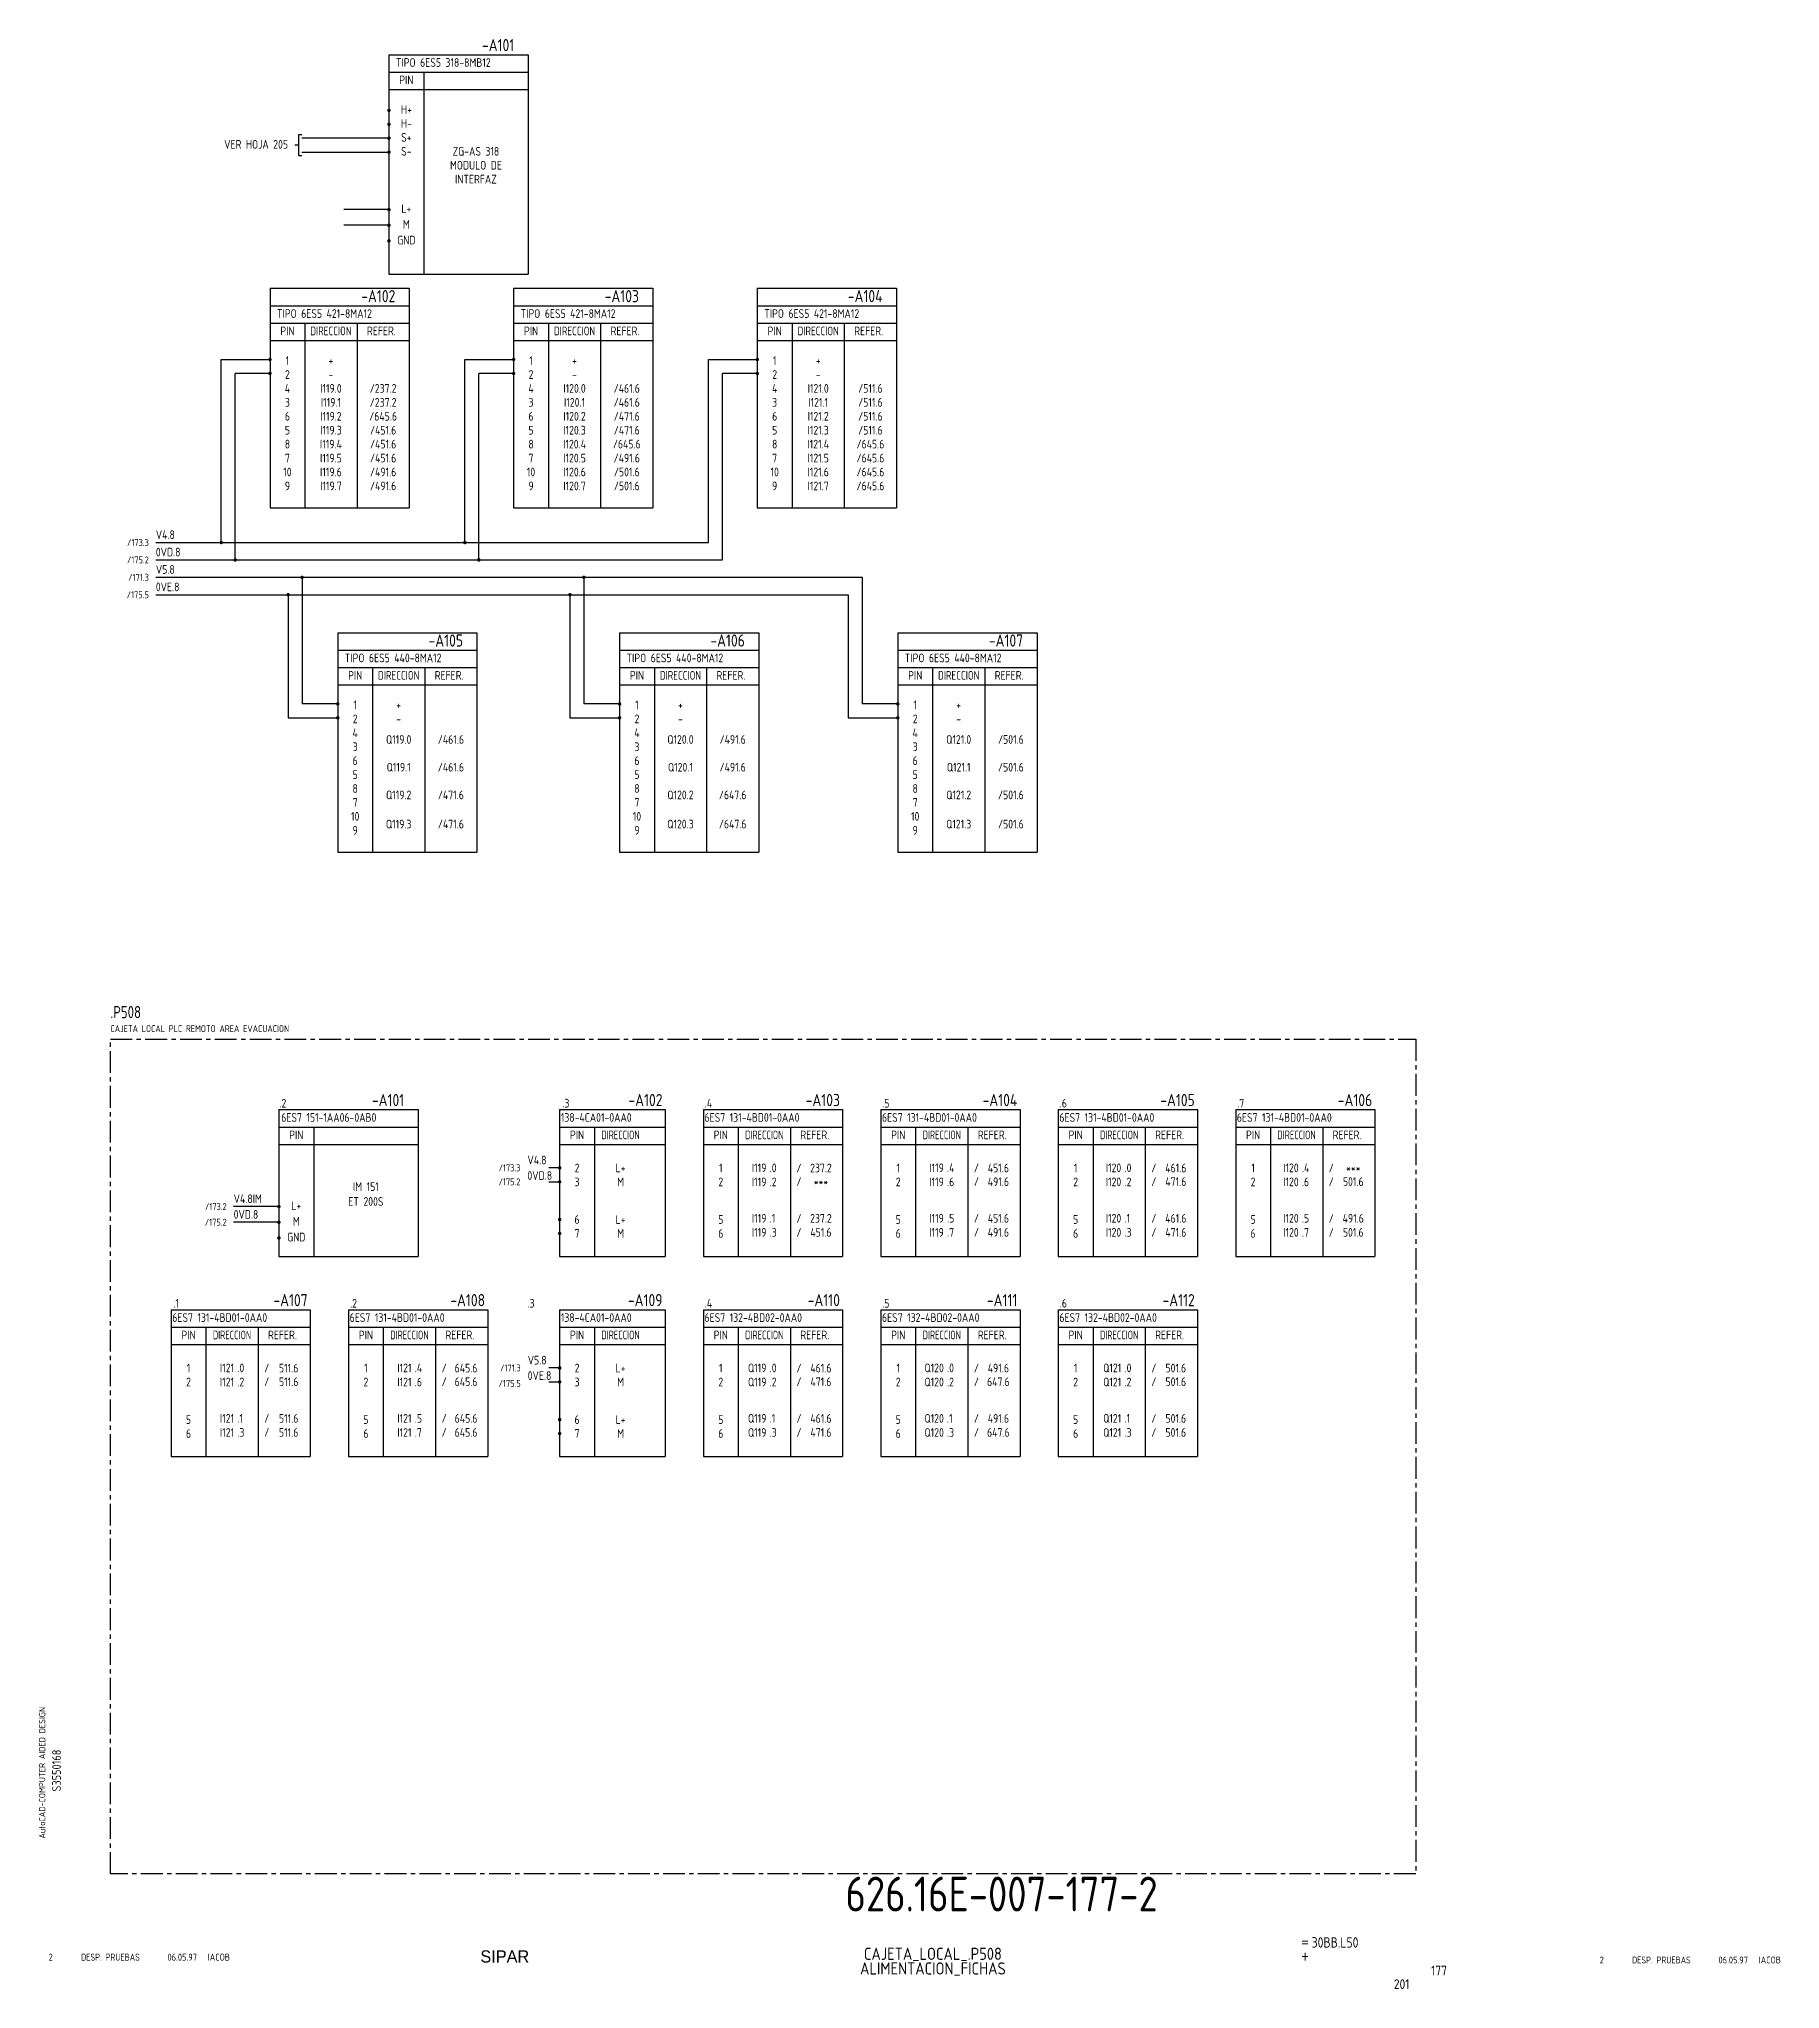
# Model space of a CAD drawing. Extents: x 10 to 1129, y 6 to 566.
# Drawn here: x 629 to 1129, y 6 to 566 of the extents above; entities that cross this region are included whole.
import ezdxf
from ezdxf.enums import TextEntityAlignment as Align

# ---------------------------------------------------------------- set-up
doc = ezdxf.new("R2010")
doc.units = 0
doc.header["$LTSCALE"] = 5
doc.header["$MEASUREMENT"] = 0
doc.linetypes.add('CENTER', pattern=[2, 1.25, -0.25, 0.25, -0.25])
doc.layers.get('0').update_dxf_attribs({"linetype": 'CONTINUOUS'})
doc.layers.add('CART', color=7, linetype='CONTINUOUS')
doc.styles.add('DIN', font='DIN.shx', dxfattribs={"width": 0.85})
doc.styles.add('ISO', font='DIN', dxfattribs={"width": 0.8})
doc.styles.add('N', font='ROMANS', dxfattribs={"width": 0.85, "height": 3})
doc.styles.add('X', font='UNIV.SHX', dxfattribs={"height": 3.5})

msp = doc.modelspace()

# ---------------------------------------------------------------- texts
at = {"color": 3, "style": 'DIN', "width": 0.85}
for s, p in [('-A101', (765.74, 562.14)), ('-A102', (731.57, 490.05)), ('-A103', (801.57, 490.05)), ('-A104', (871.57, 490.05)), ('-A105', (751.04, 391.15)), ('-A106', (832, 391.15)), ('-A107', (911.94, 391.15)), ('-A101', (734.12, 259.18)), ('-A102', (808.34, 259.18)), ('-A103', (859.32, 259.18)), ('-A104', (910.29, 259.18)), ('-A105', (961.27, 259.18)), ('-A106', (1012.25, 259.18)), ('-A107', (706.38, 201.72)), ('-A108', (757.36, 201.72)), ('-A109', (808.34, 201.72)), ('-A110', (859.32, 201.72)), ('-A111', (910.29, 201.72)), ('-A112', (961.27, 201.72))]:
    msp.add_text(s, height=3.5, dxfattribs=at).set_placement(p, align=Align.RIGHT)
at = {"style": 'DIN', "width": 0.85}
for s, p in [('TIPO 6ES5 318-8MB12', (731.74, 557.64)), ('TIPO 6ES5 421-8MA12', (697.57, 485.55)), ('TIPO 6ES5 421-8MA12', (767.57, 485.55)), ('TIPO 6ES5 421-8MA12', (837.57, 485.55)), ('V4.8', (662.76, 422.05)), ('0VD.8', (662.76, 417.05)), ('V5.8', (662.76, 412.05)), ('0VE.8', (662.76, 407.05)), ('TIPO 6ES5 440-8MA12', (717.04, 386.65)), ('TIPO 6ES5 440-8MA12', (798, 386.65)), ('TIPO 6ES5 440-8MA12', (877.94, 386.65)), ('6ES7 151-1AA06-0AB0', (698.79, 254.68)), ('138-4CA01-0AA0', (779.12, 254.68)), ('6ES7 131-4BD01-0AA0', (820.41, 254.68)), ('6ES7 131-4BD01-0AA0', (871.39, 254.68)), ('6ES7 131-4BD01-0AA0', (922.37, 254.68)), ('6ES7 131-4BD01-0AA0', (973.35, 254.68)), ('V4.8', (769.53, 242.45)), ('.0', (839.12, 240.22)), ('.4', (890.1, 240.22)), ('.0', (941.08, 240.22)), ('.4', (992.06, 240.22)), ('0VD.8', (769.53, 238.01)), ('.2', (839.12, 236.18)), ('.6', (890.1, 236.18)), ('.2', (941.08, 236.18)), ('.6', (992.06, 236.18)), ('V4.8IM', (685.12, 231.34)), ('0VD.8', (685.12, 226.84)), ('.1', (839.12, 225.73)), ('.3', (839.12, 221.69)), ('.5', (890.1, 225.73)), ('.7', (890.1, 221.69)), ('.1', (941.08, 225.73)), ('.3', (941.08, 221.69)), ('.5', (992.06, 225.73)), ('.7', (992.06, 221.69)), ('6ES7 131-4BD01-0AA0', (667.48, 197.22)), ('6ES7 131-4BD01-0AA0', (718.45, 197.22)), ('138-4CA01-0AA0', (779.12, 197.22)), ('6ES7 132-4BD02-0AA0', (820.41, 197.22)), ('6ES7 132-4BD02-0AA0', (871.39, 197.22)), ('6ES7 132-4BD02-0AA0', (922.37, 197.22)), ('.0', (686.19, 182.76)), ('.4', (737.17, 182.76)), ('V5.8', (769.61, 184.99)), ('.0', (839.12, 182.76)), ('.0', (890.1, 182.76)), ('.0', (941.08, 182.76)), ('.2', (686.19, 178.72)), ('.6', (737.17, 178.72)), ('0VE.8', (769.61, 180.55)), ('.2', (839.12, 178.72)), ('.2', (890.1, 178.72)), ('.2', (941.08, 178.72)), ('.1', (686.19, 168.27)), ('.5', (737.17, 168.27)), ('.1', (839.12, 168.27)), ('.1', (890.1, 168.27)), ('.1', (941.08, 168.27)), ('.3', (686.19, 164.22)), ('.7', (737.17, 164.22)), ('.3', (839.12, 164.22)), ('.3', (890.1, 164.22)), ('.3', (941.08, 164.22))]:
    msp.add_text(s, height=2.5, dxfattribs=at).set_placement(p)
at = {"style": 'DIN'}
for s, width, p in [('PIN', 0.85, (734.74, 552.64)), ('H+', 0.85, (734.74, 544.14)), ('H-', 0.85, (734.74, 540.14)), ('S+', 0.85, (734.74, 536.14)), ('S-', 0.85, (734.74, 532.14)), ('ZG-AS 318', 0.85, (754.74, 532.14)), ('MODULO DE', 0.85, (754.74, 528.14)), ('INTERFAZ', 0.85, (754.74, 524.14)), ('L+', 0.85, (734.74, 515.64)), ('M', 0.85, (734.74, 511.14)), ('GND', 0.85, (734.74, 506.64)), ('PIN', 0.85, (700.57, 480.55)), ('DIRECCION', 0.8, (713.07, 480.55)), ('REFER.', 0.85, (727.57, 480.55)), ('PIN', 0.85, (770.57, 480.55)), ('DIRECCION', 0.8, (783.07, 480.55)), ('REFER.', 0.85, (797.57, 480.55)), ('PIN', 0.85, (840.57, 480.55)), ('DIRECCION', 0.8, (853.07, 480.55)), ('REFER.', 0.85, (867.57, 480.55)), ('2', 0.85, (700.57, 468.05)), ('1', 0.85, (700.57, 472.05)), ('+', 0.85, (713.07, 472.05)), ('2', 0.85, (770.57, 468.05)), ('1', 0.85, (770.57, 472.05)), ('+', 0.85, (783.07, 472.05)), ('2', 0.85, (840.57, 468.05)), ('1', 0.85, (840.57, 472.05)), ('+', 0.85, (853.07, 472.05)), ('4', 0.85, (700.57, 464.05)), ('I119.0', 0.85, (713.07, 464.05)), ('-', 0.85, (713.07, 468.05)), ('/237.2', 0.85, (728.07, 464.05)), ('4', 0.85, (770.57, 464.05)), ('I120.0', 0.85, (783.07, 464.05)), ('-', 0.85, (783.07, 468.05)), ('/461.6', 0.85, (798.07, 464.05)), ('4', 0.85, (840.57, 464.05)), ('I121.0', 0.85, (853.07, 464.05)), ('-', 0.85, (853.07, 468.05)), ('/511.6', 0.85, (868.07, 464.05)), ('3', 0.85, (700.57, 460.05)), ('I119.1', 0.85, (713.07, 460.05)), ('/237.2', 0.85, (728.07, 460.05)), ('3', 0.85, (770.57, 460.05)), ('I120.1', 0.85, (783.07, 460.05)), ('/461.6', 0.85, (798.07, 460.05)), ('3', 0.85, (840.57, 460.05)), ('I121.1', 0.85, (853.07, 460.05)), ('/511.6', 0.85, (868.07, 460.05)), ('5', 0.85, (700.57, 452.05)), ('6', 0.85, (700.57, 456.05)), ('I119.3', 0.85, (713.07, 452.05)), ('I119.2', 0.85, (713.07, 456.05)), ('/645.6', 0.85, (728.07, 456.05)), ('/451.6', 0.85, (728.07, 452.05)), ('5', 0.85, (770.57, 452.05)), ('6', 0.85, (770.57, 456.05)), ('I120.3', 0.85, (783.07, 452.05)), ('I120.2', 0.85, (783.07, 456.05)), ('/471.6', 0.85, (798.07, 456.05)), ('/471.6', 0.85, (798.07, 452.05)), ('5', 0.85, (840.57, 452.05)), ('6', 0.85, (840.57, 456.05)), ('I121.3', 0.85, (853.07, 452.05)), ('I121.2', 0.85, (853.07, 456.05)), ('/511.6', 0.85, (868.07, 456.05)), ('/511.6', 0.85, (868.07, 452.05)), ('8', 0.85, (700.57, 448.05)), ('I119.4', 0.85, (713.07, 448.05)), ('/451.6', 0.85, (728.07, 448.05)), ('8', 0.85, (770.57, 448.05)), ('I120.4', 0.85, (783.07, 448.05)), ('/645.6', 0.85, (798.07, 448.05)), ('8', 0.85, (840.57, 448.05)), ('I121.4', 0.85, (853.07, 448.05)), ('/645.6', 0.85, (868.07, 448.05)), ('10', 0.85, (700.57, 440.05)), ('7', 0.85, (700.57, 444.05)), ('I119.5', 0.85, (713.07, 444.05)), ('I119.6', 0.85, (713.07, 440.05)), ('/491.6', 0.85, (728.07, 440.06)), ('/451.6', 0.85, (728.07, 444.05)), ('10', 0.85, (770.57, 440.05)), ('7', 0.85, (770.57, 444.05)), ('I120.5', 0.85, (783.07, 444.05)), ('I120.6', 0.85, (783.07, 440.05)), ('/491.6', 0.85, (798.07, 444.05)), ('/501.6', 0.85, (798.07, 440.05)), ('10', 0.85, (840.57, 440.05)), ('7', 0.85, (840.57, 444.05)), ('I121.5', 0.85, (853.07, 444.05)), ('I121.6', 0.85, (853.07, 440.05)), ('/645.6', 0.85, (868.07, 444.05)), ('/645.6', 0.85, (868.07, 440.05)), ('9', 0.85, (700.57, 436.05)), ('I119.7', 0.85, (713.07, 436.05)), ('/491.6', 0.85, (728.07, 436.06)), ('9', 0.85, (770.57, 436.05)), ('I120.7', 0.85, (783.07, 436.05)), ('/501.6', 0.85, (798.07, 436.05)), ('9', 0.85, (840.57, 436.05)), ('I121.7', 0.85, (853.07, 436.05)), ('/645.6', 0.85, (868.07, 436.05)), ('PIN', 0.85, (720.04, 381.65)), ('DIRECCION', 0.8, (732.54, 381.65)), ('REFER.', 0.85, (747.04, 381.65)), ('PIN', 0.85, (801, 381.65)), ('DIRECCION', 0.8, (813.5, 381.65)), ('REFER.', 0.85, (828, 381.65)), ('PIN', 0.85, (880.94, 381.65)), ('DIRECCION', 0.8, (893.44, 381.65)), ('REFER.', 0.85, (907.94, 381.65)), ('1', 0.85, (720.04, 373.15)), ('1', 0.85, (801, 373.15)), ('1', 0.85, (880.94, 373.15)), ('2', 0.85, (720.04, 369.15)), ('+', 0.85, (732.54, 373.15)), ('-', 0.85, (732.54, 369.15)), ('2', 0.85, (801, 369.15)), ('+', 0.85, (813.5, 373.15)), ('-', 0.85, (813.5, 369.15)), ('2', 0.85, (880.94, 369.15)), ('+', 0.85, (893.44, 373.15)), ('-', 0.85, (893.44, 369.15)), ('4', 0.85, (720.04, 365.15)), ('Q119.0', 0.85, (732.54, 363.23)), ('/461.6', 0.85, (747.54, 363.23)), ('4', 0.85, (801, 365.15)), ('Q120.0', 0.85, (813.5, 363.23)), ('/491.6', 0.85, (828.5, 363.23)), ('4', 0.85, (880.94, 365.15)), ('Q121.0', 0.85, (893.44, 363.23)), ('/501.6', 0.85, (908.44, 363.23)), ('3', 0.85, (720.04, 361.15)), ('6', 0.85, (720.04, 357.15)), ('3', 0.85, (801, 361.15)), ('6', 0.85, (801, 357.15)), ('3', 0.85, (880.94, 361.15)), ('6', 0.85, (880.94, 357.15)), ('5', 0.85, (720.04, 353.15)), ('Q119.1', 0.85, (732.54, 355.27)), ('/461.6', 0.85, (747.54, 355.27)), ('5', 0.85, (801, 353.15)), ('Q120.1', 0.85, (813.5, 355.27)), ('/491.6', 0.85, (828.5, 355.27)), ('5', 0.85, (880.94, 353.15)), ('Q121.1', 0.85, (893.44, 355.27)), ('/501.6', 0.85, (908.44, 355.27)), ('7', 0.85, (720.04, 345.15)), ('8', 0.85, (720.04, 349.15)), ('Q119.2', 0.85, (732.54, 347.31)), ('/471.6', 0.85, (747.54, 347.31)), ('7', 0.85, (801, 345.15)), ('8', 0.85, (801, 349.15)), ('Q120.2', 0.85, (813.5, 347.31)), ('/647.6', 0.85, (828.5, 347.31)), ('7', 0.85, (880.94, 345.15)), ('8', 0.85, (880.94, 349.15)), ('Q121.2', 0.85, (893.44, 347.31)), ('/501.6', 0.85, (908.44, 347.31)), ('10', 0.85, (720.04, 341.15)), ('10', 0.85, (801, 341.15)), ('10', 0.85, (880.94, 341.15)), ('9', 0.85, (720.04, 337.15)), ('Q119.3', 0.85, (732.54, 338.94)), ('/471.6', 0.85, (747.54, 338.94)), ('9', 0.85, (801, 337.15)), ('Q120.3', 0.85, (813.5, 338.94)), ('/647.6', 0.85, (828.5, 338.94)), ('9', 0.85, (880.94, 337.15)), ('Q121.3', 0.85, (893.44, 338.94)), ('/501.6', 0.85, (908.44, 338.94)), ('.2', 0.85, (699.26, 258.78)), ('.3', 0.85, (780.58, 258.78)), ('.4', 0.85, (821.54, 258.78)), ('.5', 0.85, (872.52, 258.78)), ('.6', 0.85, (923.5, 258.78)), ('.7', 0.85, (974.47, 258.78)), ('PIN', 0.85, (703.12, 249.68)), ('PIN', 0.85, (783.79, 249.68)), ('PIN', 0.85, (825.09, 249.68)), ('REFER.', 0.85, (852.09, 249.68)), ('PIN', 0.85, (876.07, 249.68)), ('REFER.', 0.85, (903.07, 249.68)), ('PIN', 0.85, (927.04, 249.68)), ('REFER.', 0.85, (954.04, 249.68)), ('PIN', 0.85, (978.02, 249.68)), ('REFER.', 0.85, (1005.02, 249.68)), ('2', 0.85, (783.79, 240.18)), ('L+', 0.85, (796.29, 240.18)), ('1', 0.85, (825.09, 240.18)), ('/', 0.85, (847.55, 240.17)), ('237.2', 0.85, (853.86, 240.17)), ('1', 0.85, (876.07, 240.18)), ('/', 0.85, (898.53, 240.17)), ('451.6', 0.85, (904.84, 240.17)), ('1', 0.85, (927.04, 240.18)), ('/', 0.85, (949.51, 240.17)), ('461.6', 0.85, (955.82, 240.17)), ('1', 0.85, (978.02, 240.18)), ('/', 0.85, (1000.49, 240.17)), ('***', 0.85, (1006.8, 240.17)), ('IM 151', 0.85, (723.12, 234.83)), ('3', 0.85, (783.79, 236.18)), ('M', 0.85, (796.29, 236.18)), ('2', 0.85, (825.09, 236.18)), ('/', 0.85, (847.55, 236.25)), ('***', 0.85, (853.86, 236.25)), ('2', 0.85, (876.07, 236.18)), ('/', 0.85, (898.53, 236.25)), ('491.6', 0.85, (904.84, 236.25)), ('2', 0.85, (927.04, 236.18)), ('/', 0.85, (949.51, 236.25)), ('471.6', 0.85, (955.82, 236.25)), ('2', 0.85, (978.02, 236.18)), ('/', 0.85, (1000.49, 236.25)), ('501.6', 0.85, (1006.8, 236.25)), ('L+', 0.85, (703.12, 229.34)), ('ET 200S', 0.85, (723.12, 230.56)), ('M', 0.85, (703.12, 224.84)), ('6', 0.85, (783.79, 225.38)), ('L+', 0.85, (796.29, 225.38)), ('5', 0.85, (825.09, 225.38)), ('/', 0.85, (847.55, 225.71)), ('/', 0.85, (847.55, 221.69)), ('237.2', 0.85, (853.86, 225.71)), ('451.6', 0.85, (853.86, 221.69)), ('5', 0.85, (876.07, 225.38)), ('/', 0.85, (898.53, 225.71)), ('/', 0.85, (898.53, 221.69)), ('491.6', 0.85, (904.84, 221.69)), ('451.6', 0.85, (904.84, 225.71)), ('5', 0.85, (927.04, 225.38)), ('/', 0.85, (949.51, 225.71)), ('/', 0.85, (949.51, 221.69)), ('461.6', 0.85, (955.82, 225.71)), ('471.6', 0.85, (955.82, 221.69)), ('5', 0.85, (978.02, 225.38)), ('/', 0.85, (1000.49, 225.71)), ('/', 0.85, (1000.49, 221.69)), ('491.6', 0.85, (1006.8, 225.71)), ('501.6', 0.85, (1006.8, 221.69)), ('GND', 0.85, (703.12, 220.34)), ('7', 0.85, (783.79, 221.38)), ('M', 0.85, (796.29, 221.38)), ('6', 0.85, (825.09, 221.38)), ('6', 0.85, (876.07, 221.38)), ('6', 0.85, (927.04, 221.38)), ('6', 0.85, (978.02, 221.38)), ('.1', 0.85, (668.6, 201.32)), ('.2', 0.85, (719.58, 201.32)), ('.3', 0.85, (770.56, 201.32)), ('.4', 0.85, (821.54, 201.32)), ('.5', 0.85, (872.52, 201.32)), ('.6', 0.85, (923.5, 201.32)), ('PIN', 0.85, (672.15, 192.22)), ('REFER.', 0.85, (699.15, 192.22)), ('PIN', 0.85, (723.13, 192.22)), ('REFER.', 0.85, (750.13, 192.22)), ('PIN', 0.85, (783.79, 192.22)), ('PIN', 0.85, (825.09, 192.22)), ('REFER.', 0.85, (852.09, 192.22)), ('PIN', 0.85, (876.07, 192.22)), ('REFER.', 0.85, (903.07, 192.22)), ('PIN', 0.85, (927.04, 192.22)), ('REFER.', 0.85, (954.04, 192.22)), ('1', 0.85, (672.15, 182.72)), ('/', 0.85, (694.62, 182.71)), ('511.6', 0.85, (700.93, 182.71)), ('1', 0.85, (723.13, 182.72)), ('/', 0.85, (745.6, 182.71)), ('645.6', 0.85, (751.9, 182.71)), ('2', 0.85, (783.79, 182.72)), ('L+', 0.85, (796.29, 182.72)), ('1', 0.85, (825.09, 182.72)), ('/', 0.85, (847.55, 182.71)), ('461.6', 0.85, (853.86, 182.71)), ('1', 0.85, (876.07, 182.72)), ('/', 0.85, (898.53, 182.71)), ('491.6', 0.85, (904.84, 182.71)), ('1', 0.85, (927.04, 182.72)), ('/', 0.85, (949.51, 182.71)), ('501.6', 0.85, (955.82, 182.71)), ('2', 0.85, (672.15, 178.72)), ('/', 0.85, (694.62, 178.78)), ('511.6', 0.85, (700.93, 178.78)), ('2', 0.85, (723.13, 178.72)), ('/', 0.85, (745.6, 178.78)), ('645.6', 0.85, (751.9, 178.78)), ('3', 0.85, (783.79, 178.72)), ('M', 0.85, (796.29, 178.72)), ('2', 0.85, (825.09, 178.72)), ('/', 0.85, (847.55, 178.78)), ('471.6', 0.85, (853.86, 178.78)), ('2', 0.85, (876.07, 178.72)), ('/', 0.85, (898.53, 178.78)), ('647.6', 0.85, (904.84, 178.78)), ('2', 0.85, (927.04, 178.72)), ('/', 0.85, (949.51, 178.78)), ('501.6', 0.85, (955.82, 178.78)), ('5', 0.85, (672.15, 167.92)), ('/', 0.85, (694.62, 168.25)), ('511.6', 0.85, (700.93, 168.25)), ('5', 0.85, (723.13, 167.92)), ('/', 0.85, (745.6, 168.25)), ('645.6', 0.85, (751.9, 168.25)), ('6', 0.85, (783.79, 167.92)), ('L+', 0.85, (796.29, 167.92)), ('5', 0.85, (825.09, 167.92)), ('/', 0.85, (847.55, 168.25)), ('461.6', 0.85, (853.86, 168.25)), ('5', 0.85, (876.07, 167.92)), ('/', 0.85, (898.53, 168.25)), ('491.6', 0.85, (904.84, 168.25)), ('5', 0.85, (927.04, 167.92)), ('/', 0.85, (949.51, 168.25)), ('501.6', 0.85, (955.82, 168.25)), ('6', 0.85, (672.15, 163.92)), ('/', 0.85, (694.62, 164.23)), ('511.6', 0.85, (700.93, 164.23)), ('6', 0.85, (723.13, 163.92)), ('/', 0.85, (745.6, 164.23)), ('645.6', 0.85, (751.9, 164.23)), ('7', 0.85, (783.79, 163.92)), ('M', 0.85, (796.29, 163.92)), ('6', 0.85, (825.09, 163.92)), ('/', 0.85, (847.55, 164.23)), ('471.6', 0.85, (853.86, 164.23)), ('6', 0.85, (876.07, 163.92)), ('/', 0.85, (898.53, 164.23)), ('647.6', 0.85, (904.84, 164.23)), ('6', 0.85, (927.04, 163.92)), ('/', 0.85, (949.51, 164.23)), ('501.6', 0.85, (955.82, 164.23))]:
    msp.add_text(s, height=2.5, dxfattribs=dict(at, width=width)).set_placement(p, align=Align.CENTER)
at = {"style": 'DIN', "width": 0.85}
for s, height, p in [('VER HOJA 205', 2.5, (700.74, 534.14)), ('/173.3', 2, (660.76, 420.05)), ('/175.2', 2, (660.76, 415.05)), ('/171.3', 2, (660.76, 410.05)), ('/175.5', 2, (660.76, 405.05)), ('/173.3', 2, (767.53, 240.45)), ('I119', 2.5, (838.19, 240.22)), ('I119', 2.5, (889.17, 240.22)), ('I120', 2.5, (940.14, 240.22)), ('I120', 2.5, (991.12, 240.22)), ('/175.2', 2, (767.53, 236.45)), ('I119', 2.5, (838.19, 236.18)), ('I119', 2.5, (889.17, 236.18)), ('I120', 2.5, (940.14, 236.18)), ('I120', 2.5, (991.12, 236.18)), ('/173.2', 2, (683.12, 229.34)), ('/175.2', 2, (683.12, 224.84)), ('I119', 2.5, (838.19, 225.73)), ('I119', 2.5, (838.19, 221.69)), ('I119', 2.5, (889.17, 225.73)), ('I119', 2.5, (889.17, 221.69)), ('I120', 2.5, (940.14, 225.73)), ('I120', 2.5, (940.14, 221.69)), ('I120', 2.5, (991.12, 225.73)), ('I120', 2.5, (991.12, 221.69)), ('I121', 2.5, (685.25, 182.76)), ('I121', 2.5, (736.23, 182.76)), ('/171.3', 2, (767.61, 182.99)), ('Q119', 2.5, (838.19, 182.76)), ('Q120', 2.5, (889.17, 182.76)), ('Q121', 2.5, (940.14, 182.76)), ('I121', 2.5, (685.25, 178.72)), ('I121', 2.5, (736.23, 178.72)), ('/175.5', 2, (767.61, 178.55)), ('Q119', 2.5, (838.19, 178.72)), ('Q120', 2.5, (889.17, 178.72)), ('Q121', 2.5, (940.14, 178.72)), ('I121', 2.5, (685.25, 168.27)), ('I121', 2.5, (736.23, 168.27)), ('Q119', 2.5, (838.19, 168.27)), ('Q120', 2.5, (889.17, 168.27)), ('Q121', 2.5, (940.14, 168.27)), ('I121', 2.5, (685.25, 164.22)), ('I121', 2.5, (736.23, 164.22)), ('Q119', 2.5, (838.19, 164.22)), ('Q120', 2.5, (889.17, 164.22)), ('Q121', 2.5, (940.14, 164.22))]:
    msp.add_text(s, height=height, dxfattribs=at).set_placement(p, align=Align.RIGHT)
at = {"style": 'DIN', "width": 0.596129}
for p, p2 in [((790.79, 249.68), (801.79, 249.68)), ((832.09, 249.68), (843.09, 249.68)), ((883.07, 249.68), (894.07, 249.68)), ((934.04, 249.68), (945.04, 249.68)), ((985.02, 249.68), (996.02, 249.68)), ((679.15, 192.22), (690.15, 192.22)), ((730.13, 192.22), (741.13, 192.22)), ((790.79, 192.22), (801.79, 192.22)), ((832.09, 192.22), (843.09, 192.22)), ((883.07, 192.22), (894.07, 192.22)), ((934.04, 192.22), (945.04, 192.22))]:
    msp.add_text('DIRECCION', height=2.5, dxfattribs=at).set_placement(p, p2, align=Align.FIT)
at = {"color": 2, "insert": (860.91, 37.92), "char_height": 10, "width": 111.0411, "attachment_point": 1, "style": 'DIN'}
msp.add_mtext('626.16E-007-177-2', dxfattribs=at)
at = {"layer": 'CART', "color": 1, "style": 'DIN', "width": 0.9}
msp.add_text('AutoCAD-COMPUTER AIDED DESIGN', height=1.8, rotation=90, dxfattribs=at).set_placement((631, 48.84))
at = {"layer": 'CART', "color": 3, "style": 'N', "width": 0.85}
for s, p in [('=', (991.77, 17.91)), ('+', (991.77, 13.87))]:
    msp.add_text(s, height=2.5, dxfattribs=at).set_placement(p)
at = {"layer": 'CART', "color": 3, "style": 'DIN', "width": 0.9, "flags": 1}
msp.add_attdef('S3550168', text='', height=2.5, rotation=90, dxfattribs=at).set_placement((635.48, 68.38), align=Align.CENTER)
at = {"layer": 'CART', "color": 6, "style": 'X', "flags": 1}
msp.add_attdef('SIPAR', text='', height=3.5, dxfattribs=at).set_placement((763.03, 15), align=Align.MIDDLE)
at = {"layer": 'CART', "color": 2, "style": 'DIN', "width": 0.9, "flags": 1}
for tag, p in [('CAJETA_LOCAL_.P508', (886.03, 15.6)), ('ALIMENTACION_FICHAS', (886.03, 11.39))]:
    msp.add_attdef(tag, text='', height=3.5, dxfattribs=at).set_placement(p, align=Align.MIDDLE)
at = {"layer": 'CART', "color": 3, "style": 'DIN', "width": 0.85}
msp.add_attdef('30BB.L50', text='', height=3, dxfattribs=at).set_placement((994.86, 16.63), align=Align.BOTTOM_LEFT)
at = {"layer": 'CART', "color": 2, "style": 'DIN', "width": 0.9, "flags": 1}
msp.add_attdef('177', text='', height=2.8, dxfattribs=at).set_placement((1033.73, 9.56), align=Align.RIGHT)
at = {"layer": 'CART', "color": 7, "style": 'DIN', "width": 0.9, "flags": 1}
msp.add_attdef('201', (1018.46, 5.65), '', height=2.8, dxfattribs=at)

# ---------------------------------------------------------------- blocks, each defined once
blk = doc.blocks.new('BOX')
at = {"color": 3, "style": 'ISO', "width": 0.8}
blk.add_attdef('BOX', (0, 6), '', height=3.5, dxfattribs=at)
at = {"color": 7, "style": 'ISO', "width": 0.8}
blk.add_attdef('DESC', (0, 2), '', height=2, dxfattribs=at)
blk = doc.blocks.new('REV2')
at = {"color": 3, "style": 'DIN'}
for s, width, p in [('2', 0.9, (12.45, 13.79)), ('DESP. PRUEBAS', 0.8, (21.76, 13.79)), ('06.05.97', 0.9, (46.59, 13.79)), ('IACOB', 0.9, (58.16, 13.79))]:
    blk.add_text(s, height=2, dxfattribs=dict(at, width=width)).set_placement(p)

# ---------------------------------------------------------------- linework, layer by layer
at = {"color": 3}
for p, q in [((729.74, 561.14), (769.74, 561.14)), ((729.74, 561.14), (729.74, 498.14)), ((769.74, 561.14), (769.74, 498.14)), ((729.74, 556.14), (769.74, 556.14)), ((739.74, 556.14), (739.74, 498.14)), ((729.74, 551.14), (769.74, 551.14)), ((695.57, 494.05), (735.57, 494.05)), ((695.57, 494.05), (695.57, 431.05)), ((729.74, 498.14), (769.74, 498.14)), ((735.57, 494.05), (735.57, 431.05)), ((765.57, 494.05), (805.57, 494.05)), ((765.57, 494.05), (765.57, 431.05)), ((805.57, 494.05), (805.57, 431.05)), ((835.57, 494.05), (875.57, 494.05)), ((835.57, 494.05), (835.57, 431.05)), ((875.57, 494.05), (875.57, 431.05)), ((695.57, 489.05), (735.57, 489.05)), ((765.57, 489.05), (805.57, 489.05)), ((835.57, 489.05), (875.57, 489.05)), ((695.57, 484.05), (735.57, 484.05)), ((705.57, 484.05), (705.57, 431.05)), ((720.57, 484.05), (720.57, 431.05)), ((765.57, 484.05), (805.57, 484.05)), ((775.57, 484.05), (775.57, 431.05)), ((790.57, 484.05), (790.57, 431.05)), ((835.57, 484.05), (875.57, 484.05)), ((845.57, 484.05), (845.57, 431.05)), ((860.57, 484.05), (860.57, 431.05)), ((695.57, 479.05), (735.57, 479.05)), ((765.57, 479.05), (805.57, 479.05)), ((835.57, 479.05), (875.57, 479.05)), ((695.57, 431.05), (735.57, 431.05)), ((765.57, 431.05), (805.57, 431.05)), ((835.57, 431.05), (875.57, 431.05)), ((715.04, 395.15), (715.04, 332.15)), ((715.04, 395.15), (755.04, 395.15)), ((755.04, 395.15), (755.04, 332.15)), ((796, 395.15), (796, 332.15)), ((796, 395.15), (836, 395.15)), ((836, 395.15), (836, 332.15)), ((875.94, 395.15), (875.94, 332.15)), ((875.94, 395.15), (915.94, 395.15)), ((915.94, 395.15), (915.94, 332.15)), ((715.04, 390.15), (755.04, 390.15)), ((796, 390.15), (836, 390.15)), ((875.94, 390.15), (915.94, 390.15)), ((715.04, 385.15), (755.04, 385.15)), ((725.04, 385.15), (725.04, 332.15)), ((740.04, 385.15), (740.04, 332.15)), ((796, 385.15), (836, 385.15)), ((806, 385.15), (806, 332.15)), ((821, 385.15), (821, 332.15)), ((875.94, 385.15), (915.94, 385.15)), ((885.94, 385.15), (885.94, 332.15)), ((900.94, 385.15), (900.94, 332.15)), ((715.04, 380.15), (755.04, 380.15)), ((796, 380.15), (836, 380.15)), ((875.94, 380.15), (915.94, 380.15)), ((715.04, 332.15), (755.04, 332.15)), ((796, 332.15), (836, 332.15)), ((875.94, 332.15), (915.94, 332.15)), ((698.12, 258.18), (698.12, 216.05)), ((698.12, 258.18), (738.12, 258.18)), ((738.12, 258.18), (738.12, 216.05)), ((778.79, 258.18), (778.79, 216.05)), ((778.79, 258.18), (809.11, 258.18)), ((809.11, 258.18), (809.11, 216.05)), ((820.09, 258.18), (820.09, 216.05)), ((820.09, 258.18), (860.09, 258.18)), ((860.09, 258.18), (860.09, 216.05)), ((871.07, 258.18), (871.07, 216.05)), ((871.07, 258.18), (911.07, 258.18)), ((911.07, 258.18), (911.07, 216.05)), ((922.04, 258.18), (922.04, 216.05)), ((922.04, 258.18), (962.04, 258.18)), ((962.04, 258.18), (962.04, 216.05)), ((973.02, 258.18), (973.02, 216.05)), ((973.02, 258.18), (1013.02, 258.18)), ((1013.02, 258.18), (1013.02, 216.05)), ((698.12, 253.18), (738.12, 253.18)), ((708.12, 253.18), (708.12, 216.05)), ((778.79, 253.18), (809.11, 253.18)), ((788.79, 253.18), (788.79, 216.05)), ((820.09, 253.18), (860.09, 253.18)), ((830.09, 253.18), (830.09, 216.05)), ((845.09, 253.18), (845.09, 216.05)), ((871.07, 253.18), (911.07, 253.18)), ((881.07, 253.18), (881.07, 216.05)), ((896.07, 253.18), (896.07, 216.05)), ((922.04, 253.18), (962.04, 253.18)), ((932.04, 253.18), (932.04, 216.05)), ((947.04, 253.18), (947.04, 216.05)), ((973.02, 253.18), (1013.02, 253.18)), ((983.02, 253.18), (983.02, 216.05)), ((998.02, 253.18), (998.02, 216.05)), ((698.12, 248.18), (738.12, 248.18)), ((778.79, 248.18), (809.11, 248.18)), ((820.09, 248.18), (860.09, 248.18)), ((871.07, 248.18), (911.07, 248.18)), ((922.04, 248.18), (962.04, 248.18)), ((973.02, 248.18), (1013.02, 248.18)), ((698.12, 216.05), (738.12, 216.05)), ((778.79, 216.05), (809.11, 216.05)), ((820.09, 216.05), (860.09, 216.05)), ((871.07, 216.05), (911.07, 216.05)), ((922.04, 216.05), (962.04, 216.05)), ((973.02, 216.05), (1013.02, 216.05)), ((667.15, 200.72), (667.15, 158.59)), ((667.15, 200.72), (707.15, 200.72)), ((707.15, 200.72), (707.15, 158.59)), ((718.13, 200.72), (718.13, 158.59)), ((718.13, 200.72), (758.13, 200.72)), ((758.13, 200.72), (758.13, 158.59)), ((778.79, 200.72), (778.79, 158.59)), ((778.79, 200.72), (809.11, 200.72)), ((809.11, 200.72), (809.11, 158.59)), ((820.09, 200.72), (860.09, 200.72)), ((820.09, 200.72), (820.09, 158.59)), ((860.09, 200.72), (860.09, 158.59)), ((871.07, 200.72), (911.07, 200.72)), ((871.07, 200.72), (871.07, 158.59)), ((911.07, 200.72), (911.07, 158.59)), ((922.04, 200.72), (962.04, 200.72)), ((922.04, 200.72), (922.04, 158.59)), ((962.04, 200.72), (962.04, 158.59)), ((667.15, 195.72), (707.15, 195.72)), ((667.15, 190.72), (707.15, 190.72)), ((677.15, 195.72), (677.15, 158.59)), ((692.15, 195.72), (692.15, 158.59)), ((718.13, 195.72), (758.13, 195.72)), ((718.13, 190.72), (758.13, 190.72)), ((728.13, 195.72), (728.13, 158.59)), ((743.13, 195.72), (743.13, 158.59)), ((778.79, 195.72), (809.11, 195.72)), ((778.79, 190.72), (809.11, 190.72)), ((788.79, 195.72), (788.79, 158.59)), ((820.09, 195.72), (860.09, 195.72)), ((820.09, 190.72), (860.09, 190.72)), ((830.09, 195.72), (830.09, 158.59)), ((845.09, 195.72), (845.09, 158.59)), ((871.07, 195.72), (911.07, 195.72)), ((871.07, 190.72), (911.07, 190.72)), ((881.07, 195.72), (881.07, 158.59)), ((896.07, 195.72), (896.07, 158.59)), ((922.04, 195.72), (962.04, 195.72)), ((922.04, 190.72), (962.04, 190.72)), ((932.04, 195.72), (932.04, 158.59)), ((947.04, 195.72), (947.04, 158.59)), ((667.15, 158.59), (707.15, 158.59)), ((718.13, 158.59), (758.13, 158.59)), ((778.79, 158.59), (809.11, 158.59)), ((820.09, 158.59), (860.09, 158.59)), ((871.07, 158.59), (911.07, 158.59)), ((922.04, 158.59), (962.04, 158.59))]:
    msp.add_line(p, q, dxfattribs=at)
for p, q in [((703.74, 538.14), (703.74, 532.14)), ((704.74, 538.14), (703.74, 538.14)), ((703.74, 535.14), (702.74, 535.14)), ((703.74, 532.14), (704.74, 532.14)), ((729.74, 537.14), (704.74, 537.14)), ((704.74, 533.14), (729.74, 533.14)), ((729.74, 516.64), (716.74, 516.64)), ((729.74, 512.14), (716.74, 512.14)), ((681.57, 421.05), (681.57, 473.6)), ((681.57, 473.6), (695.57, 473.6)), ((751.57, 421.05), (751.57, 473.6)), ((751.57, 473.6), (765.57, 473.6)), ((821.57, 421.05), (821.57, 473.6)), ((821.57, 473.6), (835.57, 473.6)), ((685.57, 416.05), (685.57, 469.6)), ((695.57, 469.6), (685.57, 469.6)), ((755.57, 416.05), (755.57, 469.6)), ((765.57, 469.6), (755.57, 469.6)), ((825.57, 416.05), (825.57, 469.6)), ((835.57, 469.6), (825.57, 469.6)), ((662.76, 421.05), (821.57, 421.05)), ((662.76, 416.05), (825.57, 416.05)), ((662.76, 411.05), (865.69, 411.05)), ((704.79, 411.05), (704.79, 374.7)), ((785.75, 411.05), (785.75, 374.7)), ((865.69, 411.05), (865.69, 374.7)), ((662.76, 406.05), (861.69, 406.05)), ((700.79, 406.05), (700.79, 370.7)), ((781.75, 406.05), (781.75, 370.7)), ((861.69, 406.05), (861.69, 370.7)), ((700.79, 370.7), (714.79, 370.7)), ((714.79, 374.7), (704.79, 374.7)), ((781.75, 370.7), (795.75, 370.7)), ((795.75, 374.7), (785.75, 374.7)), ((861.69, 370.7), (875.69, 370.7)), ((875.69, 374.7), (865.69, 374.7)), ((778.79, 241.45), (775.67, 241.45)), ((775.67, 237.45), (778.79, 237.45)), ((698.12, 230.34), (685.12, 230.34)), ((698.12, 225.84), (685.12, 225.84)), ((778.79, 183.99), (775.67, 183.99)), ((775.67, 179.99), (778.79, 179.99))]:
    msp.add_line(p, q)
at = {"linetype": 'Continuous', "const_width": 0.5}
for points in [[(729.49, 545.14, 1), (729.99, 545.14, 1)], [(729.49, 541.14, 1), (729.99, 541.14, 1)], [(729.49, 537.14, 1), (729.99, 537.14, 1)], [(729.49, 533.14, 1), (729.99, 533.14, 1)], [(729.49, 516.64, 1), (729.99, 516.64, 1)], [(729.49, 512.14, 1), (729.99, 512.14, 1)], [(729.49, 507.64, 1), (729.99, 507.64, 1)], [(695.32, 473.6, -1), (695.82, 473.6, -1)], [(765.32, 473.6, -1), (765.82, 473.6, -1)], [(835.32, 473.6, -1), (835.82, 473.6, -1)], [(695.32, 469.6, -1), (695.82, 469.6, -1)], [(765.32, 469.6, -1), (765.82, 469.6, -1)], [(835.32, 469.6, -1), (835.82, 469.6, -1)], [(714.79, 374.7, -1), (715.29, 374.7, -1)], [(795.75, 374.7, -1), (796.25, 374.7, -1)], [(875.69, 374.7, -1), (876.19, 374.7, -1)], [(714.79, 370.7, -1), (715.29, 370.7, -1)], [(795.75, 370.7, -1), (796.25, 370.7, -1)], [(875.69, 370.7, -1), (876.19, 370.7, -1)], [(778.54, 241.45, 1), (779.04, 241.45, 1)], [(778.54, 237.45, 1), (779.04, 237.45, 1)], [(697.87, 230.34, 1), (698.37, 230.34, 1)], [(697.87, 225.84, 1), (698.37, 225.84, 1)], [(778.54, 226.61, 1), (779.04, 226.61, 1)], [(697.87, 221.34, 1), (698.37, 221.34, 1)], [(778.54, 222.61, 1), (779.04, 222.61, 1)], [(778.54, 183.99, 1), (779.04, 183.99, 1)], [(778.54, 179.99, 1), (779.04, 179.99, 1)], [(778.54, 169.15, 1), (779.04, 169.15, 1)], [(778.54, 165.15, 1), (779.04, 165.15, 1)]]:
    msp.add_lwpolyline(points, format="xyb", close=True, dxfattribs=at)
at = {"const_width": 0.5}
for points in [[(681.32, 421.05, -1), (681.82, 421.05, -1)], [(751.32, 421.05, -1), (751.82, 421.05, -1)], [(685.32, 416.05, -1), (685.82, 416.05, -1)], [(755.32, 416.05, -1), (755.82, 416.05, -1)], [(704.54, 411.05, -1), (705.04, 411.05, -1)], [(785.5, 411.05, -1), (786, 411.05, -1)], [(700.54, 406.05, -1), (701.04, 406.05, -1)], [(781.5, 406.05, -1), (782, 406.05, -1)]]:
    msp.add_lwpolyline(points, format="xyb", close=True, dxfattribs=at)
at = {"color": 3, "linetype": 'CENTER'}
msp.add_lwpolyline([(649.74, 38.73), (649.74, 278.44), (1024.74, 278.44), (1024.74, 38.73)], close=True, dxfattribs=at)

# ---------------------------------------------------------------- block references
msp.add_blockref('BOX', (649.74, 278.44)).add_auto_attribs({'BOX': '.P508', 'DESC': 'CAJETA LOCAL PLC REMOTO AREA EVACUACION'})
at = {"linetype": 'Continuous'}
msp.add_blockref('REV2', (619.53, 0), dxfattribs=at)
msp.add_blockref('REV2', (1065.14, -0.81))

msp.set_redraw_order([(e.dxf.handle, doc.entitydb.next_handle()) for e in msp.query("TEXT MTEXT ATTDEF DIMENSION ARC_DIMENSION")])  # texts and dimensions are drawn at this point

doc.saveas('drawing.dxf')
